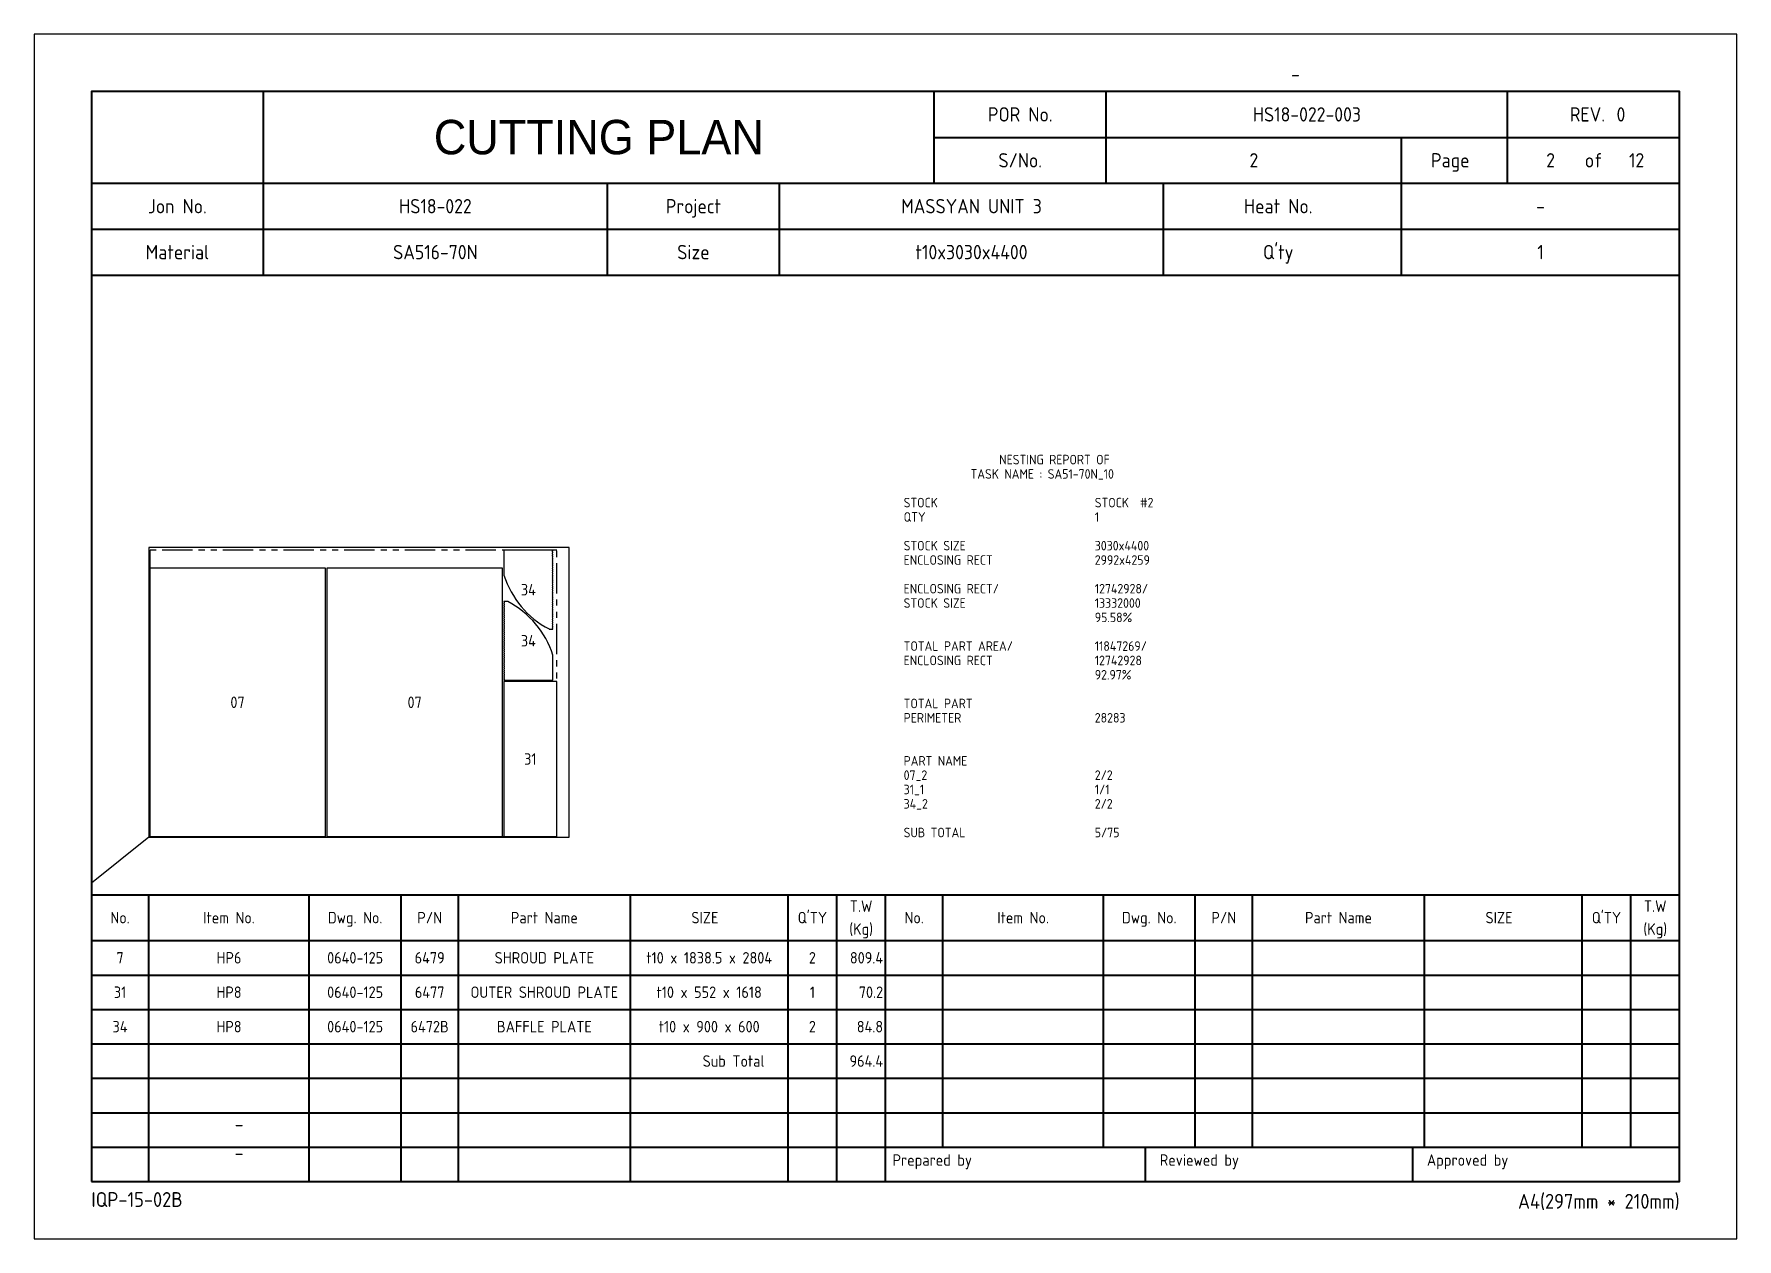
# Model space of a CAD drawing. Header units: millimetres. Extents: x -47360 to 661737, y -45870 to 354580.
# Drawn here: x 320000 to 337820, y 0 to 12600 of the extents above; entities that cross this region are included whole.
import ezdxf
from ezdxf.enums import TextEntityAlignment as Align

# ---------------------------------------------------------------- set-up
doc = ezdxf.new("R2010")
doc.units = ezdxf.units.MM
doc.header["$LTSCALE"] = 10
doc.linetypes.add('PHANTOM', pattern=[63.5, 31.75, -6.35, 6.35, -6.35, 6.35, -6.35])
for name, color, linetype in [('$ENCL_RECT_RESERVED_LAYER$', 4, 'PHANTOM'), ('07_2  010x2804x1838.5', 7, 'Continuous'), ('31_1  010x1618x552', 7, 'Continuous'), ('34_2__010X900X600', 7, 'Continuous'), ('PART-LABEL', 6, 'Continuous'), ('STOCK', 3, 'Continuous'), ('SUMMARY', 4, 'Continuous'), ('T', 2, 'Continuous')]:
    doc.layers.add(name, color=color, linetype=linetype)
doc.layers.add('PAGE', color=9, linetype='Continuous', plot=False)
doc.layers.add('TITLE', color=15, linetype='Continuous', lineweight=40)
doc.styles.get("Standard").update_dxf_attribs({"font": 'isocp2.shx', "bigfont": 'whgtxt.shx'})

msp = doc.modelspace()

# ---------------------------------------------------------------- texts
at = {"layer": 'PART-LABEL'}
for s, p in [('34', (325173.24, 6789.96, 21059802810.91)), ('34', (325173.24, 6255.09)), ('07', (322129.25, 5612)), ('07', (323982.75, 5612)), ('31', (325193, 5019))]:
    msp.add_text(s, height=120, dxfattribs=at).set_placement(p, align=Align.MIDDLE_CENTER)
at = {"layer": 'SUMMARY'}
for s, p in [('NESTING REPORT OF', (330100, 8100)), ('TASK NAME : SA51-70N_10', (329800, 7950)), ('STOCK ', (329100, 7650)), ('STOCK  #2', (331100, 7650)), ('QTY', (329100, 7500)), ('1', (331100, 7500)), ('STOCK SIZE', (329100, 7200)), ('ENCLOSING RECT', (329100, 7050)), ('3030x4400', (331100, 7200)), ('2992x4259', (331100, 7050)), ('ENCLOSING RECT/', (329100, 6750)), ('12742928/', (331100, 6750)), ('STOCK SIZE', (329100, 6600)), ('13332000', (331100, 6600)), ('95.58%', (331100, 6450)), ('TOTAL PART AREA/', (329100, 6150)), ('11847269/', (331100, 6150)), ('ENCLOSING RECT', (329100, 6000)), ('12742928', (331100, 6000)), ('92.97%', (331100, 5850)), ('TOTAL PART', (329100, 5550)), ('PERIMETER', (329100, 5400)), ('28283', (331100, 5400)), ('PART NAME', (329100, 4950)), ('07_2', (329100, 4800)), ('2/2', (331100, 4800)), ('31_1', (329100, 4650)), ('1/1', (331100, 4650)), ('34_2', (329100, 4500)), ('2/2', (331100, 4500)), ('SUB TOTAL', (329100, 4200)), ('5/75', (331100, 4200))]:
    msp.add_text(s, height=100, dxfattribs=at).set_placement(p)
at = {"layer": 'T'}
for s, p in [('7', (320900, 2880)), ('HP6', (322040, 2880)), ('0640-125', (323360, 2880)), ('6479', (324140, 2880)), ('SHROUD PLATE', (325340, 2880)), ('t10 x 1838.5 x 2804', (327065, 2880)), ('2', (328145, 2880)), ('31', (320900, 2520)), ('HP8', (322040, 2520)), ('0640-125', (323360, 2520)), ('6477', (324140, 2520)), ('OUTER SHROUD PLATE', (325340, 2520)), ('t10 x 552 x 1618', (327065, 2520)), ('1', (328145, 2520)), ('34', (320900, 2160)), ('HP8', (322040, 2160)), ('0640-125', (323360, 2160)), ('6472B', (324140, 2160)), ('BAFFLE PLATE', (325340, 2160)), ('t10 x 900 x 600', (327065, 2160)), ('2', (328145, 2160)), ('Sub Total', (327320, 1800))]:
    msp.add_text(s, height=120, dxfattribs=at).set_placement(p, align=Align.CENTER)
for s, p in [('809.4', (328884.97, 2880)), ('70.2', (328884.97, 2520)), ('84.8', (328884.97, 2160)), ('964.4', (328884.97, 1800))]:
    msp.add_text(s, height=120, dxfattribs=at).set_placement(p, align=Align.RIGHT)

# ---------------------------------------------------------------- blocks, each defined once
blk = doc.blocks.new('CP00')
at = {"layer": 'PAGE'}
blk.add_line((20, 70), (10, 62), dxfattribs=at)
blk.add_lwpolyline([(0, 0), (297, 0), (297, 210), (0, 210)], close=True, dxfattribs=at)
at = {"layer": 'TITLE'}
for p, q in [((40, 184), (40, 200)), ((157, 184), (157, 200)), ((10, 184), (287, 184)), ((10, 168), (287, 168)), ((10, 60), (287, 60)), ((148.5, 16), (287, 16))]:
    blk.add_line(p, q, dxfattribs=at)
at = {"layer": 'TITLE', "color": 8}
for p, q in [((187, 184), (187, 200)), ((257, 184), (257, 192)), ((40, 168), (40, 184)), ((130, 168), (130, 184)), ((238.5, 168), (238.5, 184)), ((10, 176), (287, 176)), ((20, 10), (20, 60)), ((48, 10), (48, 60)), ((64, 10), (64, 60)), ((74, 10), (74, 60)), ((104, 10), (104, 60)), ((131.5, 10), (131.5, 60)), ((140, 10), (140, 60)), ((158.5, 16), (158.5, 60)), ((186.5, 16), (186.5, 60)), ((202.5, 16), (202.5, 60)), ((212.5, 16), (212.5, 60)), ((242.5, 16), (242.5, 60)), ((270, 16), (270, 60)), ((278.5, 16), (278.5, 60)), ((10, 52), (287, 52)), ((10, 46), (287, 46)), ((10, 40), (287, 40)), ((10, 34), (287, 34)), ((10, 28), (287, 28)), ((10, 22), (287, 22)), ((10, 16), (148.5, 16)), ((193.8, 16), (193.8, 10)), ((240.4, 16), (240.4, 10))]:
    blk.add_line(p, q, dxfattribs=at)
at = {"layer": 'TITLE', "color": 9}
for p, q in [((257, 192), (257, 200)), ((157, 192), (287, 192)), ((238.5, 184), (238.5, 192)), ((100, 168), (100, 184)), ((197, 168), (197, 184)), ((148.5, 10), (148.5, 60))]:
    blk.add_line(p, q, dxfattribs=at)
at = {"layer": 'TITLE', "color": 15}
blk.add_lwpolyline([(10, 10), (287, 10), (287, 200), (10, 200)], close=True, dxfattribs=at)
at = {"layer": 'PAGE', "color": 2}
blk.add_attdef('ATT_NESTINGPLANNO', text='', height=2.5, dxfattribs=at).set_placement((220, 203), align=Align.MIDDLE_CENTER)
for tag, p in [('ATT_OWNERITEMNO', (35, 7.09)), ('ATT_PARTNAME', (35, 2.09))]:
    blk.add_attdef(tag, text='', height=2.5, dxfattribs=at).set_placement(p, align=Align.MIDDLE_LEFT)
at = {"layer": 'TITLE', "color": 2}
for s, height, p in [('POR No.', 2.5, (172, 196)), ('S/No.', 2.5, (172, 188)), ('Page', 2.5, (247, 188)), ('of', 2.5, (272, 188)), ('Jon No.', 2.5, (25, 180)), ('Project', 2.5, (115, 180)), ('Heat No.', 2.5, (217, 180)), ('-', 2.5, (262.75, 180)), ('Material', 2.5, (25, 172)), ('Size', 2.5, (115, 172)), ("Q'ty", 2.5, (217, 172)), ('No.', 2, (15, 56)), ('Item No.', 2, (34, 56)), ('Dwg. No.', 2, (56, 56)), ('P/N', 2, (69, 56)), ('Part Name', 2, (89, 56)), ('SIZE', 2, (117, 56)), ("Q'TY", 2, (135.75, 56)), ('T.W', 2, (144.25, 58)), ('No.', 2, (153.5, 56)), ('Item No.', 2, (172.5, 56)), ('Dwg. No.', 2, (194.5, 56)), ('P/N', 2, (207.5, 56)), ('Part Name', 2, (227.5, 56)), ('SIZE', 2, (255.5, 56)), ("Q'TY", 2, (274.25, 56)), ('T.W', 2, (282.75, 58)), ('(Kg)', 2, (144.25, 54)), ('(Kg)', 2, (282.75, 54))]:
    blk.add_text(s, height=height, dxfattribs=at).set_placement(p, align=Align.MIDDLE_CENTER)
blk.add_text('REV.', height=2.5, dxfattribs=at).set_placement((274, 196), align=Align.MIDDLE_RIGHT)
blk.add_text('0', height=2.5, dxfattribs=at).set_placement((276, 196), align=Align.MIDDLE_LEFT)
for s, height, p in [('Prepared by', 2, (149.73, 12.75)), ('Reviewed by', 2, (196.33, 12.75)), ('Approved by', 2, (242.93, 12.75)), ('IQP-15-02B', 2.594, (10, 5.57))]:
    blk.add_text(s, height=height, dxfattribs=at).set_placement(p)
blk.add_text('A4(297mm * 210mm)', height=2.5936, dxfattribs=at).set_placement((287, 5.26), align=Align.RIGHT)
at = {"layer": 'TITLE', "color": 3, "insert": (98.5, 192), "char_height": 6, "width": 59.896, "attachment_point": 5}
blk.add_mtext('{\\fHYHeadLine-Medium|b0|i0|c129|p18;CUTTING PLAN}', dxfattribs=at)
at = {"layer": 'TITLE', "color": 2}
for tag, height, p in [('ATT_PORNO', 2.5, (222, 196)), ('ATT_CUTTINGPLANNO', 2.5, (212.75, 188)), ('ATT_PAGENO', 2.5, (264.5, 188)), ('ATT_PAGESUBTOTAL', 2.5, (279.5, 188)), ('ATT_WONO', 2.5, (70, 180)), ('ATT_PROJECT', 2.5, (163.5, 180)), ('ATT_PORWEIGHT', 2, (278.5, 89)), ('ATT_NETWEIGHT', 2, (278.5, 83)), ('ATT_SAVEWEIGHT', 2, (278.5, 77)), ('ATT_SCRAPWEIGHT', 2, (278.5, 71)), ('ATT_CUTTING', 2, (278.5, 65))]:
    blk.add_attdef(tag, text='', height=height, dxfattribs=at).set_placement(p, align=Align.MIDDLE_CENTER)
at = {"layer": 'TITLE', "color": 3}
for tag, p in [('ATT_MATERIAL', (70, 172)), ('ATT_SIZE', (163.5, 172)), ('ATT_QTY', (262.75, 172))]:
    blk.add_attdef(tag, text='', height=2.5, dxfattribs=at).set_placement(p, align=Align.MIDDLE_CENTER)

# ---------------------------------------------------------------- linework, layer by layer
at = {"layer": '$ENCL_RECT_RESERVED_LAYER$'}
msp.add_lwpolyline([(321210, 4210), (325469, 4210), (325469, 7202.05), (321210, 7202.05)], close=True, dxfattribs=at)
at = {"layer": '07_2  010x2804x1838.5'}
for p, q in [((323048.5, 7014), (321210, 7014)), ((321210, 7014), (321210, 4210)), ((323048.5, 4210), (323048.5, 7014)), ((324902, 7014), (323063.5, 7014)), ((323063.5, 7014), (323063.5, 4210)), ((324902, 4210), (324902, 7014)), ((321210, 4210), (323048.5, 4210)), ((323063.5, 4210), (324902, 4210))]:
    msp.add_line(p, q, dxfattribs=at)
at = {"layer": '31_1  010x1618x552'}
for p, q in [((325469, 5828), (324917, 5828)), ((324917, 5828), (324917, 4210)), ((325469, 4210), (325469, 5828)), ((324917, 4210), (325469, 4210))]:
    msp.add_line(p, q, dxfattribs=at)
at = {"layer": '34_2__010X900X600'}
for p, q in [((325429.47, 7202.05, 21059802810.91), (324917, 7202.05, 21059802810.91)), ((324917, 7202.05, 21059802810.91), (324917, 6944.64, 21059802810.91)), ((325429.47, 7197.01, 21059802810.91), (325429.47, 7202.05, 21059802810.91)), ((325429.47, 7174.78, 21059802810.91), (325429.47, 7183.01, 21059802810.91)), ((325429.47, 7152.56, 21059802810.91), (325429.47, 7160.78, 21059802810.91)), ((325429.47, 7130.33, 21059802810.91), (325429.47, 7138.56, 21059802810.91)), ((325429.47, 7108.11, 21059802810.91), (325429.47, 7116.33, 21059802810.91)), ((325429.47, 7085.88, 21059802810.91), (325429.47, 7094.11, 21059802810.91)), ((325429.47, 7063.66, 21059802810.91), (325429.47, 7071.88, 21059802810.91)), ((325429.47, 7041.43, 21059802810.91), (325429.47, 7049.66, 21059802810.91)), ((325429.47, 7019.21, 21059802810.91), (325429.47, 7027.43, 21059802810.91)), ((325429.47, 6996.98, 21059802810.91), (325429.47, 7005.21, 21059802810.91)), ((325429.47, 6974.76, 21059802810.91), (325429.47, 6982.98, 21059802810.91)), ((325429.47, 6952.53, 21059802810.91), (325429.47, 6960.76, 21059802810.91)), ((325429.47, 6930.31, 21059802810.91), (325429.47, 6938.53, 21059802810.91)), ((325429.47, 6908.08, 21059802810.91), (325429.47, 6916.31, 21059802810.91)), ((325429.47, 6885.86, 21059802810.91), (325429.47, 6894.08, 21059802810.91)), ((325429.47, 6863.63, 21059802810.91), (325429.47, 6871.86, 21059802810.91)), ((325429.47, 6841.41, 21059802810.91), (325429.47, 6849.63, 21059802810.91)), ((325429.47, 6819.18, 21059802810.91), (325429.47, 6827.41, 21059802810.91)), ((325429.47, 6796.96, 21059802810.91), (325429.47, 6805.18, 21059802810.91)), ((325429.47, 6774.73, 21059802810.91), (325429.47, 6782.96, 21059802810.91)), ((324951.64, 6667.18, 21059802810.91), (324917, 6667.18, 21059802810.91)), ((324917, 6667.18, 21059802810.91), (324917, 6662.14, 21059802810.91)), ((324917, 6648.14, 21059802810.91), (324917, 6639.91, 21059802810.91)), ((324917, 6625.91, 21059802810.91), (324917, 6617.69, 21059802810.91)), ((324917, 6603.69, 21059802810.91), (324917, 6595.46, 21059802810.91)), ((325429.47, 6752.51, 21059802810.91), (325429.47, 6760.73, 21059802810.91)), ((325429.47, 6730.28, 21059802810.91), (325429.47, 6738.51, 21059802810.91)), ((325429.47, 6708.06, 21059802810.91), (325429.47, 6716.28, 21059802810.91)), ((325429.47, 6685.83, 21059802810.91), (325429.47, 6694.06, 21059802810.91)), ((325429.47, 6663.61, 21059802810.91), (325429.47, 6671.83, 21059802810.91)), ((325429.47, 6641.38, 21059802810.91), (325429.47, 6649.61, 21059802810.91)), ((325429.47, 6619.16, 21059802810.91), (325429.47, 6627.38, 21059802810.91)), ((325429.47, 6596.93, 21059802810.91), (325429.47, 6605.16, 21059802810.91)), ((324917, 6581.46, 21059802810.91), (324917, 6573.24, 21059802810.91)), ((324917, 6559.24, 21059802810.91), (324917, 6551.01, 21059802810.91)), ((324917, 6537.01, 21059802810.91), (324917, 6528.79, 21059802810.91)), ((324917, 6514.79, 21059802810.91), (324917, 6506.56, 21059802810.91)), ((324917, 6492.56, 21059802810.91), (324917, 6484.34, 21059802810.91)), ((324917, 6470.34, 21059802810.91), (324917, 6462.11, 21059802810.91)), ((324917, 6448.11, 21059802810.91), (324917, 6439.89, 21059802810.91)), ((324917, 6425.89, 21059802810.91), (324917, 6417.66, 21059802810.91)), ((325429.47, 6574.71, 21059802810.91), (325429.47, 6582.93, 21059802810.91)), ((325429.47, 6552.48, 21059802810.91), (325429.47, 6560.71, 21059802810.91)), ((325429.47, 6530.26, 21059802810.91), (325429.47, 6538.48, 21059802810.91)), ((325429.47, 6508.03, 21059802810.91), (325429.47, 6516.26, 21059802810.91)), ((325429.47, 6485.81, 21059802810.91), (325429.47, 6494.03, 21059802810.91)), ((325429.47, 6463.58, 21059802810.91), (325429.47, 6471.81, 21059802810.91)), ((325429.47, 6441.36, 21059802810.91), (325429.47, 6449.58, 21059802810.91)), ((325429.47, 6419.13, 21059802810.91), (325429.47, 6427.36, 21059802810.91)), ((324917, 6403.66, 21059802810.91), (324917, 6395.44, 21059802810.91)), ((324917, 6381.44, 21059802810.91), (324917, 6373.21, 21059802810.91)), ((324917, 6359.21, 21059802810.91), (324917, 6350.99, 21059802810.91)), ((324917, 6336.99, 21059802810.91), (324917, 6328.76, 21059802810.91)), ((324917, 6314.76, 21059802810.91), (324917, 6306.54, 21059802810.91)), ((324917, 6292.54, 21059802810.91), (324917, 6284.31, 21059802810.91)), ((324917, 6270.31, 21059802810.91), (324917, 6262.09, 21059802810.91)), ((324917, 6248.09, 21059802810.91), (324917, 6239.86, 21059802810.91)), ((325394.83, 6377.87, 21059802810.91), (325429.47, 6377.87, 21059802810.91)), ((325429.47, 6396.91, 21059802810.91), (325429.47, 6405.13, 21059802810.91)), ((325429.47, 6377.87, 21059802810.91), (325429.47, 6382.91, 21059802810.91)), ((324917, 6225.86, 21059802810.91), (324917, 6217.64, 21059802810.91)), ((324917, 6203.64, 21059802810.91), (324917, 6195.41, 21059802810.91)), ((324917, 6181.41, 21059802810.91), (324917, 6173.19, 21059802810.91)), ((324917, 6159.19, 21059802810.91), (324917, 6150.96, 21059802810.91)), ((324917, 6136.96, 21059802810.91), (324917, 6128.74, 21059802810.91)), ((324917, 6114.74, 21059802810.91), (324917, 6106.51, 21059802810.91)), ((324917, 6092.51, 21059802810.91), (324917, 6084.29, 21059802810.91)), ((324917, 6070.29, 21059802810.91), (324917, 6062.06, 21059802810.91)), ((325429.47, 5843, 21059802810.91), (325429.47, 6100.4, 21059802810.91)), ((324917, 6048.06, 21059802810.91), (324917, 6039.84, 21059802810.91)), ((324917, 6025.84, 21059802810.91), (324917, 6017.61, 21059802810.91)), ((324917, 6003.61, 21059802810.91), (324917, 5995.39, 21059802810.91)), ((324917, 5981.39, 21059802810.91), (324917, 5973.16, 21059802810.91)), ((324917, 5959.16, 21059802810.91), (324917, 5950.94, 21059802810.91)), ((324917, 5936.94, 21059802810.91), (324917, 5928.71, 21059802810.91)), ((324917, 5914.71, 21059802810.91), (324917, 5906.49, 21059802810.91)), ((324917, 5892.49, 21059802810.91), (324917, 5884.26, 21059802810.91)), ((324917, 5870.26, 21059802810.91), (324917, 5862.04, 21059802810.91)), ((324917, 5848.04, 21059802810.91), (324917, 5843, 21059802810.91)), ((324917, 5843, 21059802810.91), (325429.47, 5843, 21059802810.91))]:
    msp.add_line(p, q, dxfattribs=at)
for centre, radius, start, end in [((325429.47, 7190.01, 21059802810.91), 7, 89.999516, 270.000484), ((325429.47, 7167.78, 21059802810.91), 7, 89.999678, 270.000322), ((325429.47, 7145.56, 21059802810.91), 7, 89.999839, 270.000161), ((325429.47, 7123.33, 21059802810.91), 7, 90, 270), ((325429.47, 7101.11, 21059802810.91), 7, 90.000161, 269.999839), ((325429.47, 7078.88, 21059802810.91), 7, 90.000322, 269.999678), ((325429.47, 7056.66, 21059802810.91), 7, 90.000484, 269.999516), ((325429.47, 7034.43, 21059802810.91), 7, 90.000645, 269.999355), ((325429.47, 7012.21, 21059802810.91), 7, 90.000806, 269.999194), ((325429.47, 6989.98, 21059802810.91), 7, 90.000967, 269.999033), ((325429.47, 6967.76, 21059802810.91), 7, 90.001128, 269.998872), ((325429.47, 6945.53, 21059802810.91), 7, 90.001289, 269.998711), ((324929, 6944.64, 21059802810.91), 12, 180, 197.582003), ((325833.67, 7231.31, 21059802810.91), 961, 197.582003, 242.45642), ((325429.47, 6923.31, 21059802810.91), 7, 90.001451, 269.998549), ((325429.47, 6901.08, 21059802810.91), 7, 90.001612, 269.998388), ((325429.47, 6878.86, 21059802810.91), 7, 90.001773, 269.998227), ((325429.47, 6856.63, 21059802810.91), 7, 90.001934, 269.998066), ((325429.47, 6834.41, 21059802810.91), 7, 90.002095, 269.997905), ((325429.47, 6812.18, 21059802810.91), 7, 90.002256, 269.997744), ((325429.47, 6789.96, 21059802810.91), 7, 90.002418, 269.997582), ((325429.47, 6767.73, 21059802810.91), 7, 90.002579, 269.997421), ((324917, 6655.14, 21059802810.91), 7, 270.00274, 89.99726), ((324917, 6632.91, 21059802810.91), 7, 270.002579, 89.997421), ((324917, 6610.69, 21059802810.91), 7, 270.002418, 89.997582), ((324917, 6588.46, 21059802810.91), 7, 270.002256, 89.997744), ((324951.64, 6655.18, 21059802810.91), 12, 62.45642, 90), ((324512.8, 5813.74, 21059802810.91), 961, 17.582003, 62.45642), ((325429.47, 6745.51, 21059802810.91), 7, 90.00274, 269.99726), ((325429.47, 6723.28, 21059802810.91), 7, 90.002901, 269.997099), ((325429.47, 6701.06, 21059802810.91), 7, 90.003062, 269.996938), ((325429.47, 6678.83, 21059802810.91), 7, 90.000645, 269.999355), ((325429.47, 6656.61, 21059802810.91), 7, 90.000806, 269.999194), ((325429.47, 6634.38, 21059802810.91), 7, 90.000967, 269.999033), ((325429.47, 6612.16, 21059802810.91), 7, 90.001128, 269.998872), ((325429.47, 6589.93, 21059802810.91), 7, 90.001289, 269.998711), ((324917, 6566.24, 21059802810.91), 7, 270.002095, 89.997905), ((324917, 6544.01, 21059802810.91), 7, 270.001934, 89.998066), ((324917, 6521.79, 21059802810.91), 7, 270.001773, 89.998227), ((324917, 6499.56, 21059802810.91), 7, 270.001612, 89.998388), ((324917, 6477.34, 21059802810.91), 7, 270.001451, 89.998549), ((324917, 6455.11, 21059802810.91), 7, 270.001289, 89.998711), ((324917, 6432.89, 21059802810.91), 7, 270.001128, 89.998872), ((324917, 6410.66, 21059802810.91), 7, 270.000967, 89.999033), ((325429.47, 6567.71, 21059802810.91), 7, 90.001451, 269.998549), ((325429.47, 6545.48, 21059802810.91), 7, 90.001612, 269.998388), ((325429.47, 6523.26, 21059802810.91), 7, 90.001773, 269.998227), ((325429.47, 6501.03, 21059802810.91), 7, 90.001934, 269.998066), ((325429.47, 6478.81, 21059802810.91), 7, 90.002095, 269.997905), ((325429.47, 6456.58, 21059802810.91), 7, 90.002256, 269.997744), ((325429.47, 6434.36, 21059802810.91), 7, 90.002418, 269.997582), ((325429.47, 6412.13, 21059802810.91), 7, 90.002579, 269.997421), ((324917, 6388.44, 21059802810.91), 7, 270.000806, 89.999194), ((324917, 6366.21, 21059802810.91), 7, 270.000645, 89.999355), ((324917, 6343.99, 21059802810.91), 7, 270.003062, 89.996938), ((324917, 6321.76, 21059802810.91), 7, 270.002901, 89.997099), ((324917, 6299.54, 21059802810.91), 7, 270.00274, 89.99726), ((324917, 6277.31, 21059802810.91), 7, 270.002579, 89.997421), ((324917, 6255.09, 21059802810.91), 7, 270.002418, 89.997582), ((324917, 6232.86, 21059802810.91), 7, 270.002256, 89.997744), ((325394.83, 6389.87, 21059802810.91), 12, 242.45642, 270), ((325429.47, 6389.91, 21059802810.91), 7, 90.00274, 269.99726), ((324917, 6210.64, 21059802810.91), 7, 270.002095, 89.997905), ((324917, 6188.41, 21059802810.91), 7, 270.001934, 89.998066), ((324917, 6166.19, 21059802810.91), 7, 270.001773, 89.998227), ((324917, 6143.96, 21059802810.91), 7, 270.001612, 89.998388), ((324917, 6121.74, 21059802810.91), 7, 270.001451, 89.998549), ((324917, 6099.51, 21059802810.91), 7, 270.001289, 89.998711), ((324917, 6077.29, 21059802810.91), 7, 270.001128, 89.998872), ((324917, 6055.06, 21059802810.91), 7, 270.000967, 89.999033), ((325417.47, 6100.4, 21059802810.91), 12, 0, 17.582003), ((324917, 6032.84, 21059802810.91), 7, 270.000806, 89.999194), ((324917, 6010.61, 21059802810.91), 7, 270.000645, 89.999355), ((324917, 5988.39, 21059802810.91), 7, 270.000484, 89.999516), ((324917, 5966.16, 21059802810.91), 7, 270.000322, 89.999678), ((324917, 5943.94, 21059802810.91), 7, 270.000161, 89.999839), ((324917, 5921.71, 21059802810.91), 7, 270, 90), ((324917, 5899.49, 21059802810.91), 7, 269.999839, 90.000161), ((324917, 5877.26, 21059802810.91), 7, 269.999678, 90.000322), ((324917, 5855.04, 21059802810.91), 7, 269.999516, 90.000484)]:
    msp.add_arc(centre, radius, start, end, dxfattribs=at)
at = {"layer": 'STOCK'}
msp.add_lwpolyline([(321200, 4200), (325600, 4200), (325600, 7230), (321200, 7230)], close=True, dxfattribs=at)

# ---------------------------------------------------------------- block references
ref = msp.add_blockref('CP00', (320000, 0), dxfattribs=dict(xscale=60, yscale=60, zscale=60))
ref.add_attrib('ATT_WONO', 'HS18-022', dxfattribs={"layer": 'TITLE', "color": 2, "height": 150}).set_placement((324200, 10800), align=Align.MIDDLE_CENTER)
ref.add_attrib('ATT_PROJECT', 'MASSYAN UNIT 3', dxfattribs={"layer": 'TITLE', "color": 2, "height": 150}).set_placement((329810, 10800), align=Align.MIDDLE_CENTER)
ref.add_attrib('ATT_PORNO', 'HS18-022-003', dxfattribs={"layer": 'TITLE', "color": 2, "height": 150}).set_placement((333320, 11760), align=Align.MIDDLE_CENTER)
ref.add_attrib('ATT_OWNERITEMNO', '-', dxfattribs={"layer": 'PAGE', "color": 2, "height": 150}).set_placement((322100, 1200), align=Align.MIDDLE_LEFT)
ref.add_attrib('ATT_PARTNAME', '-', dxfattribs={"layer": 'PAGE', "color": 2, "height": 150}).set_placement((322100, 900), align=Align.MIDDLE_LEFT)
ref.add_attrib('ATT_MATERIAL', 'SA516-70N', dxfattribs={"layer": 'TITLE', "color": 3, "height": 150}).set_placement((324200, 10320), align=Align.MIDDLE_CENTER)
ref.add_attrib('ATT_SIZE', 't10x3030x4400', dxfattribs={"layer": 'TITLE', "color": 3, "height": 150}).set_placement((329810, 10320), align=Align.MIDDLE_CENTER)
ref.add_attrib('ATT_QTY', '1', dxfattribs={"layer": 'TITLE', "color": 3, "height": 150}).set_placement((335765, 10320), align=Align.MIDDLE_CENTER)
ref.add_attrib('ATT_NESTINGPLANNO', '-', dxfattribs={"layer": 'PAGE', "color": 2, "height": 150}).set_placement((333200, 12180), align=Align.MIDDLE_CENTER)
ref.add_attrib('ATT_CUTTINGPLANNO', '2', dxfattribs={"layer": 'TITLE', "color": 2, "height": 150}).set_placement((332765, 11280), align=Align.MIDDLE_CENTER)
ref.add_attrib('ATT_PAGENO', '2', dxfattribs={"layer": 'TITLE', "color": 2, "height": 150}).set_placement((335870, 11280), align=Align.MIDDLE_CENTER)
ref.add_attrib('ATT_PAGESUBTOTAL', '12', dxfattribs={"layer": 'TITLE', "color": 2, "height": 150}).set_placement((336770, 11280), align=Align.MIDDLE_CENTER)

msp.set_redraw_order([(e.dxf.handle, doc.entitydb.next_handle()) for e in msp.query("TEXT MTEXT ATTDEF DIMENSION ARC_DIMENSION")])  # texts and dimensions are drawn at this point

doc.saveas('drawing.dxf')
